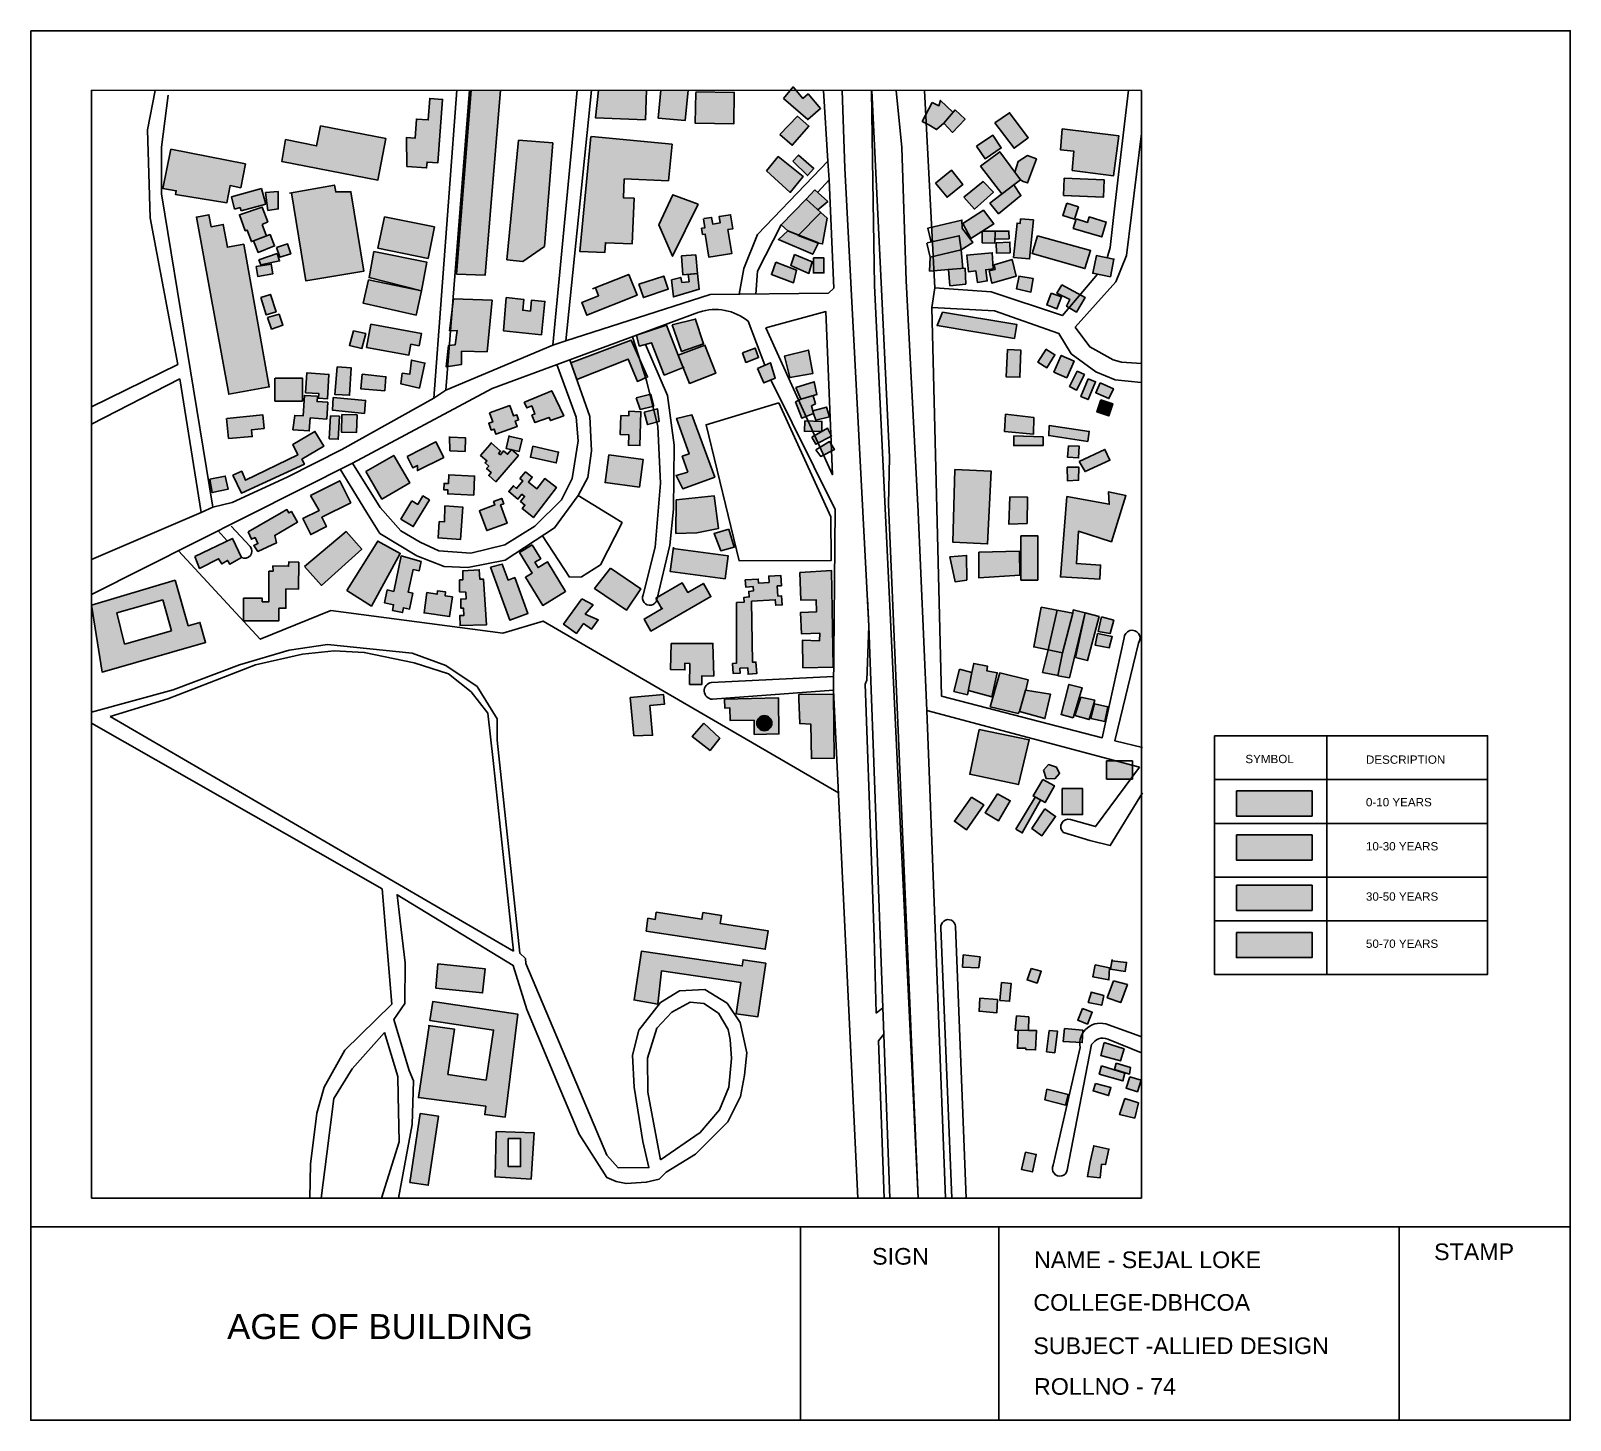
# Model space of a CAD drawing. Header units: millimetres. Extents: x -75360 to 914439, y -5036 to 71141.
# Drawn here: x 349918 to 386959, y -4329 to 29103 of the extents above; entities that cross this region are included whole.
import ezdxf

# ---------------------------------------------------------------- set-up
doc = ezdxf.new("R2010")
doc.units = ezdxf.units.MM
doc.styles.get("Standard").update_dxf_attribs({"font": 'arial.ttf'})

msp = doc.modelspace()

# ---------------------------------------------------------------- texts
at = {"attachment_point": 1}
for s, insert, char_height in [('SYMBOL', (379143, 11681), 200), ('DESCRIPTION', (382044, 11666), 200), ('0-10 YEARS', (382044, 10642), 200), ('10-30 YEARS', (382044, 9581), 200), ('30-50 YEARS', (382044, 8372), 200), ('50-70 YEARS', (382044, 7237), 200), ('SIGN', (370162, -186), 400), ('NAME - SEJAL LOKE', (374057, -269), 400), ('STAMP', (383684, -76), 400), ('COLLEGE-DBHCOA', (374041, -1296), 400), ('AGE OF BUILDING', (354642, -1776), 600), ('SUBJECT -ALLIED DESIGN', (374041, -2338), 400), ('ROLLNO - 74', (374057, -3317), 400)]:
    msp.add_mtext(s, dxfattribs=dict(at, insert=insert, char_height=char_height))

# ---------------------------------------------------------------- hatches: boundary and pattern name
at = {"true_color": 0x939598}
h = msp.add_hatch(color=252, dxfattribs=at)
h.dxf.hatch_style = 1
h.paths.add_polyline_path([(359631, 24385), (358425, 24629), (358271, 23871), (359477, 23626)])
h.paths.add_polyline_path([(359444, 23539), (358176, 23795), (358059, 23166), (359323, 22843)])
h.paths.add_polyline_path([(359323, 22843), (358042, 23114), (357916, 22546), (359194, 22262)])
h.paths.add_polyline_path([(358463, 26509), (356889, 26813), (356796, 26332), (356044, 26489), (355959, 25956), (358270, 25509)])
h.paths.add_polyline_path([(355084, 25901), (353284, 26257), (353096, 25305), (353417, 25253), (353402, 25161), (354633, 24961), (354715, 25377), (354970, 25326)])
h.paths.add_polyline_path([(357622, 25231), (357255, 25225), (357225, 25390), (356189, 25203), (356535, 23090), (357935, 23319)])
h.paths.add_polyline_path([(355468, 25312), (354746, 25111), (354816, 24808), (354958, 24848), (354980, 24769), (355574, 24935)])
h.paths.add_polyline_path([(355487, 24859), (354937, 24675), (355079, 24293), (355123, 24307), (355228, 24029), (355278, 24048), (355589, 24165), (355483, 24444), (355620, 24509)])
h.paths.add_polyline_path([(355871, 25235), (355562, 25209), (355622, 24779), (355871, 24815)])
h.paths.add_polyline_path([(355677, 24199), (355278, 24048), (355389, 23770), (355785, 23927)])
h.paths.add_polyline_path([(356095, 23975), (355831, 23889), (355914, 23654), (356172, 23738)])
h.paths.add_polyline_path([(355845, 23741), (355406, 23589), (355456, 23475), (355906, 23564)])
h.paths.add_polyline_path([(355705, 23490), (355341, 23428), (355381, 23194), (355744, 23256)])
h.paths.add_polyline_path([(355683, 22760), (355450, 22685), (355585, 22266), (355819, 22342)])
h.paths.add_polyline_path([(355894, 22284), (355614, 22201), (355711, 21924), (355986, 22021)])
h.paths.add_polyline_path([(359825, 27453), (359518, 27475), (359480, 26957), (359197, 26978), (359163, 26518), (358958, 26533), (358965, 25838), (359442, 25803), (359452, 25942), (359712, 25923)])
h.paths.add_polyline_path([(359316, 21822), (358101, 22044), (357998, 21485), (359017, 21298), (359065, 21559), (359261, 21523)])
h.paths.add_polyline_path([(357979, 21818), (357685, 21880), (357585, 21533), (357885, 21456)])
h.paths.add_polyline_path([(358461, 20780), (357889, 20841), (357862, 20485), (358436, 20442)])
h.paths.add_polyline_path([(359403, 21107), (359078, 21180), (359039, 20843), (358853, 20865), (358822, 20605), (359268, 20505)])
h.paths.add_polyline_path([(357625, 20996), (357292, 21015), (357230, 20352), (357588, 20332)])
h.paths.add_polyline_path([(357092, 20836), (356558, 20869), (356524, 20395), (356847, 20376), (356840, 20261), (357056, 20247)])
h.paths.add_polyline_path([(357067, 20163), (356807, 20180), (356816, 20308), (356502, 20329), (356469, 19836), (356269, 19850), (356222, 19505), (356617, 19474), (356642, 19789), (357040, 19758)])
h.paths.add_polyline_path([(357974, 20208), (357197, 20282), (357178, 19971), (357945, 19898)])
h.paths.add_polyline_path([(357346, 19829), (357128, 19841), (357101, 19288), (357316, 19276)])
h.paths.add_polyline_path([(357768, 19859), (357401, 19867), (357391, 19449), (357759, 19441)])
h.paths.add_polyline_path([(356455, 20745), (355793, 20748), (355791, 20194), (356452, 20191)])
h.paths.add_polyline_path([(355498, 19866), (354628, 19774), (354678, 19294), (355248, 19339), (355230, 19505), (355532, 19537)])
h.paths.add_polyline_path([(356500, 18678), (356437, 18792), (356966, 19108), (356753, 19465), (356221, 19147), (356342, 18899), (355085, 18288), (354994, 18503), (354779, 18413), (354986, 17981)])
h.paths.add_polyline_path([(354599, 18390), (354228, 18314), (354284, 17992), (354665, 18071)])
h.paths.add_polyline_path([(364505, 22739), (364305, 23239), (363504, 22918), (363580, 22728), (363174, 22566), (363298, 22257)])
h.paths.add_polyline_path([(365255, 22883), (365149, 23199), (364550, 23006), (364657, 22684)])
h.paths.add_polyline_path([(365978, 24932), (365363, 25156), (365032, 24435), (365359, 23679)])
h.paths.add_polyline_path([(366694, 24318), (366809, 24337), (366755, 24676), (366479, 24632), (366503, 24480), (366327, 24452), (366301, 24613), (366103, 24581), (366137, 24364), (366060, 24352), (366084, 24202), (366144, 24211), (366233, 23654), (366786, 23742)])
h.paths.add_polyline_path([(366001, 22883), (365962, 23261), (365738, 23238), (365756, 23065), (365587, 23047), (365559, 23167), (365333, 23114), (365380, 22701)])
h.paths.add_polyline_path([(365919, 23710), (365576, 23687), (365609, 23227), (365962, 23261)])
h.paths.add_polyline_path([(364736, 27671), (363579, 27671), (363503, 27010), (364707, 26961)])
h.paths.add_polyline_path([(365733, 27671), (365080, 27671), (365015, 27004), (365662, 26941)])
h = msp.add_hatch(color=252, dxfattribs=at)
h.dxf.hatch_style = 1
h.paths.add_polyline_path([(356339, 17281), (356189, 17539), (356128, 17504), (356081, 17584), (355945, 17505), (355149, 17044), (355231, 16870), (355314, 16909), (355383, 16764), (355283, 16717), (355383, 16577), (355834, 16784), (355788, 16962)])
h.paths.add_polyline_path([(357352, 18277), (356648, 17924), (356859, 17563), (356462, 17364), (356654, 16981), (357033, 17172), (356920, 17397), (357618, 17748)])
h.paths.add_polyline_path([(357883, 16633), (357505, 17052), (356501, 16213), (356911, 15758)])
h.paths.add_polyline_path([(354768, 16890), (353863, 16456), (353980, 16167), (354437, 16401), (354511, 16274), (354654, 16358), (354709, 16265), (354989, 16430)])
h.paths.add_polyline_path([(360062, 15481), (359885, 15507), (359898, 15601), (359707, 15629), (359695, 15544), (359451, 15585), (359381, 15096), (359993, 15007)])
h.paths.add_polyline_path([(364367, 21660), (362913, 21117), (363057, 20711), (364291, 21202), (364515, 20666), (364711, 20753), (364562, 21217)])
h.paths.add_polyline_path([(364599, 19938), (364308, 19947), (364305, 19838), (364114, 19844), (364100, 19388), (364307, 19381), (364299, 19132), (364573, 19123)])
h.paths.add_polyline_path([(364815, 20354), (364484, 20270), (364583, 19992), (364885, 20069)])
h.paths.add_polyline_path([(364907, 19980), (364677, 19923), (364758, 19626), (364979, 19686)])
h.paths.add_polyline_path([(365001, 20003), (364907, 19980), (364979, 19686), (365036, 19701)])
h.paths.add_polyline_path([(365215, 22023), (364490, 21776), (364560, 21515), (364853, 21598), (365161, 20820), (365615, 21001), (365496, 21294)])
h.paths.add_polyline_path([(365906, 22167), (365347, 22026), (365572, 21385), (366107, 21574)])
h.paths.add_polyline_path([(366138, 21542), (365496, 21294), (365770, 20620), (366400, 20863)])
h.paths.add_polyline_path([(367344, 21470), (367040, 21357), (367126, 21125), (367430, 21238)])
h.paths.add_polyline_path([(367713, 21114), (367403, 20979), (367559, 20631), (367830, 20746)])
h.paths.add_polyline_path([(368634, 21421), (368054, 21276), (368183, 20757), (368735, 20856)])
h.paths.add_polyline_path([(368768, 20660), (368329, 20523), (368446, 20241), (368832, 20348)])
h.paths.add_polyline_path([(368740, 20323), (368446, 20241), (368394, 20213), (368571, 19822), (368752, 19893), (368700, 20080), (368796, 20123)])
h.paths.add_polyline_path([(368394, 20213), (368316, 20172), (368468, 19782), (368571, 19822)])
h.paths.add_polyline_path([(369061, 20047), (368735, 19956), (368752, 19893), (368808, 19733), (369133, 19810)])
h.paths.add_polyline_path([(368955, 19705), (368619, 19716), (368733, 19466), (368954, 19465)])
h.paths.add_polyline_path([(368619, 19716), (368541, 19718), (368532, 19466), (368733, 19466)])
h.paths.add_polyline_path([(369168, 19391), (369092, 19538), (368780, 19361), (368861, 19183), (369170, 19341)])
h.paths.add_polyline_path([(368780, 19361), (368708, 19321), (368808, 19155), (368861, 19183)])
h.paths.add_polyline_path([(369177, 19153), (369184, 18990), (369254, 19025)])
h.paths.add_polyline_path([(369177, 19153), (369137, 19219), (368907, 19081), (368992, 18893), (369184, 18990)])
h.paths.add_polyline_path([(367905, 26078), (367624, 25730), (368192, 25215), (368501, 25597)])
h.paths.add_polyline_path([(368393, 26112), (368252, 25968), (368606, 25620), (368757, 25793)])
h.paths.add_polyline_path([(368639, 26810), (368367, 27047), (367943, 26606), (368238, 26349)])
h.paths.add_polyline_path([(368922, 27235), (368621, 27582), (368498, 27476), (368330, 27670), (368192, 27670), (368028, 27476), (368611, 26965)])
h.paths.add_polyline_path([(368344, 23347), (367845, 23533), (367737, 23238), (368272, 23041)])
h.paths.add_polyline_path([(368723, 23541), (368295, 23724), (368204, 23459), (368640, 23265)])
h.paths.add_polyline_path([(369002, 23639), (368750, 23639), (368750, 23278), (369002, 23278)])
h.paths.add_polyline_path([(368864, 23993), (368382, 24181), (368388, 24187), (368130, 24287), (367907, 24078), (368732, 23726)])
h.paths.add_polyline_path([(369081, 24592), (368929, 24729), (368388, 24187), (368868, 24000), (368864, 23993), (368969, 23974)])
h.paths.add_polyline_path([(368929, 24729), (368576, 25051), (367971, 24430), (368130, 24287), (368388, 24187)])
h.paths.add_polyline_path([(368784, 25278), (368576, 25051), (368854, 24797), (369095, 24997)])
h.paths.add_polyline_path([(372328, 24350), (372323, 24548), (371594, 24378), (371612, 24026), (372257, 24170), (372308, 23833), (372586, 24010)])
h.paths.add_polyline_path([(372072, 25746), (371689, 25435), (371964, 25097), (372346, 25407)])
h.paths.add_polyline_path([(373082, 25218), (372831, 25476), (372366, 25098), (372622, 24812)])
h.paths.add_polyline_path([(373233, 26192), (372773, 25849), (373280, 25177), (373570, 25395), (373736, 25516)])
h.paths.add_polyline_path([(373069, 26588), (372676, 26328), (372878, 26024), (373270, 26284)])
h.paths.add_polyline_path([(373743, 25139), (373570, 25395), (373280, 25177), (372991, 24959), (373203, 24699)])
h.paths.add_polyline_path([(373088, 24454), (372841, 24786), (372345, 24465), (372538, 24107)])
h.paths.add_polyline_path([(372308, 23833), (371631, 23672), (371648, 23327), (372001, 23358), (372347, 23387)])
h.paths.add_polyline_path([(372257, 24170), (371612, 24026), (371631, 23672), (372308, 23833)])
h.paths.add_polyline_path([(371631, 23672), (371555, 23654), (371539, 23317), (371648, 23327)])
h.paths.add_polyline_path([(372399, 23391), (372001, 23356), (372035, 22969), (372416, 23009)])
h.paths.add_polyline_path([(373051, 23761), (372443, 23705), (372479, 23303), (372655, 23328), (372694, 23050), (372932, 23083), (372894, 23353), (373073, 23378)])
h.paths.add_polyline_path([(373531, 23603), (373097, 23475), (373122, 23361), (372979, 23330), (373044, 23028), (373627, 23196)])
h.paths.add_polyline_path([(373119, 24283), (372813, 24281), (372810, 23999), (373116, 23996)])
h.paths.add_polyline_path([(373454, 24282), (373119, 24283), (373117, 24090), (373457, 24099)])
h.paths.add_polyline_path([(373477, 24019), (373149, 23999), (373155, 23755), (373483, 23763)])
h.paths.add_polyline_path([(374044, 24557), (373736, 24575), (373725, 24467), (373648, 24475), (373565, 23650), (373949, 23612)])
h.paths.add_polyline_path([(375417, 23813), (374140, 24173), (374012, 23744), (375283, 23381)])
h.paths.add_polyline_path([(374037, 23140), (373695, 23198), (373632, 22897), (373981, 22814)])
h.paths.add_polyline_path([(375126, 24865), (374845, 24953), (374747, 24659), (375034, 24570)])
h.paths.add_polyline_path([(375795, 24502), (375388, 24625), (375348, 24493), (375069, 24577), (375000, 24349), (375686, 24142)])
h.paths.add_polyline_path([(375749, 25513), (374784, 25554), (374767, 25142), (375732, 25103)])
h.paths.add_polyline_path([(374114, 26021), (373902, 26100), (373674, 25958), (373597, 25703), (373736, 25516), (373795, 25479), (373897, 25441)])
h.paths.add_polyline_path([(374718, 22698), (374472, 22790), (374363, 22506), (374607, 22412)])
h.paths.add_polyline_path([(375166, 22755), (374730, 22994), (374610, 22787), (374919, 22639), (374840, 22473), (374900, 22439)])
h.paths.add_polyline_path([(375285, 22689), (375166, 22755), (374900, 22439), (375079, 22335)])
h.paths.add_polyline_path([(375979, 23611), (375556, 23694), (375472, 23268), (375895, 23185)])
h.paths.add_polyline_path([(376098, 26578), (374735, 26740), (374696, 26235), (375012, 26210), (374976, 25745), (375972, 25615)])
h.paths.add_polyline_path([(373468, 27130), (373112, 26885), (373577, 26275), (373917, 26531)])
h.paths.add_polyline_path([(372106, 27141), (371810, 27427), (371769, 27299), (371603, 27377), (371453, 27086), (371464, 26873), (371528, 26841), (371711, 26724), (371884, 26879)])
h.paths.add_polyline_path([(372399, 26978), (372160, 27204), (371884, 26879), (372094, 26656)])
h.paths.add_polyline_path([(371453, 27086), (371369, 26922), (371464, 26873)])
h.paths.add_polyline_path([(374149, 16953), (373741, 16953), (373741, 15887), (374149, 15887)])
h.paths.add_polyline_path([(373900, 17883), (373476, 17888), (373451, 17234), (373892, 17249)])
h.paths.add_polyline_path([(376268, 17918), (375847, 18008), (375866, 17711), (374846, 17895), (374694, 15961), (375639, 15904), (375660, 16246), (375078, 16281), (375125, 17060), (375918, 16810)])
h.paths.add_polyline_path([(374990, 15090), (374616, 15161), (374394, 14207), (374739, 14138)])
h.paths.add_polyline_path([(374739, 14138), (374394, 14207), (374264, 13663), (374636, 13593)])
h.paths.add_polyline_path([(375288, 15094), (375002, 15169), (374990, 15090), (374739, 14138), (374634, 13582), (374910, 13536)])
h.paths.add_polyline_path([(375622, 15007), (375288, 15094), (375056, 14024), (375345, 13948)])
h.paths.add_polyline_path([(375974, 14920), (375683, 15004), (375597, 14649), (375889, 14599)])
h.paths.add_polyline_path([(375939, 14527), (375582, 14599), (375526, 14322), (375867, 14257)])
h.paths.add_polyline_path([(372563, 13664), (372267, 13742), (372131, 13209), (372456, 13126)])
h.paths.add_polyline_path([(373173, 13656), (372919, 13706), (372940, 13814), (372606, 13880), (372563, 13664), (372477, 13231), (373039, 13079)])
h.paths.add_polyline_path([(373919, 13485), (373231, 13653), (373004, 12835), (373672, 12675), (373713, 12738), (373850, 13239), (373859, 13237)])
h.paths.add_polyline_path([(374451, 13144), (373850, 13239), (373708, 12721), (374319, 12553)])
h.paths.add_polyline_path([(375219, 13290), (374896, 13374), (374707, 12649), (375002, 12572)])
h.paths.add_polyline_path([(375517, 13000), (375181, 13067), (375043, 12626), (375385, 12530)])
h.paths.add_polyline_path([(375837, 12840), (375514, 12911), (375426, 12559), (375759, 12486)])
h.paths.add_polyline_path([(375859, 2196), (375496, 2273), (375411, 1887), (375342, 1535), (375651, 1505), (375683, 1830), (375779, 1821)])
h.paths.add_polyline_path([(374112, 2066), (373851, 2119), (373759, 1703), (374019, 1645)])
h.paths.add_polyline_path([(374882, 3505), (374363, 3637), (374317, 3380), (374817, 3252)])
h.paths.add_polyline_path([(376569, 3307), (376243, 3414), (376116, 3026), (376483, 2940)])
h.paths.add_polyline_path([(375909, 3676), (375533, 3775), (375479, 3595), (375851, 3484)])
h.paths.add_polyline_path([(376246, 4019), (375682, 4196), (375626, 3995), (376195, 3836)])
h.paths.add_polyline_path([(376634, 3852), (376359, 3937), (376272, 3659), (376547, 3573)])
h.paths.add_polyline_path([(376034, 4261), (375997, 4112), (376352, 4001), (376380, 4156)])
h.paths.add_polyline_path([(375748, 4760), (375662, 4450), (376142, 4315), (376225, 4610)])
h.paths.add_polyline_path([(374121, 5047), (373923, 5051), (373923, 5050), (373679, 5055), (373657, 4619), (373857, 4626), (373859, 4593), (374094, 4580)])
h.paths.add_polyline_path([(374619, 5034), (374420, 5047), (374360, 4535), (374558, 4512)])
h.paths.add_polyline_path([(375229, 4984), (375233, 5055), (374792, 5095), (374758, 4784), (375161, 4762, -0.120737)])
h.paths.add_polyline_path([(373930, 5376), (373634, 5402), (373603, 5056), (373923, 5050)])
h.paths.add_polyline_path([(373178, 5791), (372751, 5830), (372735, 5513), (373163, 5477)])
h.paths.add_polyline_path([(373506, 6181), (373273, 6201), (373237, 5773), (373470, 5753)])
h.paths.add_polyline_path([(374231, 6474), (373992, 6543), (373892, 6264), (374132, 6191)])
h.paths.add_polyline_path([(375459, 5486), (375223, 5574), (375111, 5295), (375344, 5201)])
h.paths.add_polyline_path([(375736, 5887), (375436, 5974), (375363, 5722), (375687, 5654)])
h.paths.add_polyline_path([(375876, 6552), (375528, 6630), (375474, 6337), (375861, 6265)])
h.paths.add_polyline_path([(376303, 6154), (375969, 6245), (375820, 5838), (376143, 5719)])
h.paths.add_polyline_path([(376283, 6687), (375930, 6723), (375897, 6521), (376247, 6464)])
h.paths.add_polyline_path([(372760, 6817), (372349, 6868), (372339, 6574), (372728, 6559)])
h.paths.add_polyline_path([(372846, 10476), (372552, 10664), (372143, 10082), (372435, 9880)])
h.paths.add_polyline_path([(373487, 10576), (373175, 10741), (372881, 10286), (373204, 10096)])
h.paths.add_polyline_path([(374548, 10938), (374272, 11090), (374035, 10691), (374323, 10532)])
h.paths.add_polyline_path([(374211, 10594), (374085, 10663), (373621, 9893), (373773, 9801)])
h.paths.add_polyline_path([(374576, 10200), (374321, 10381), (374006, 9906), (374246, 9736)])
h.paths.add_polyline_path([(375227, 10868), (374733, 10868), (374733, 10242), (375227, 10242)])
h.paths.add_polyline_path([(374669, 11235), (374602, 11381), (374408, 11448), (374289, 11314), (374352, 11110), (374555, 11101)])
h.paths.add_polyline_path([(376426, 11430), (376029, 11535), (375802, 11535), (375802, 11097), (376381, 11097), (376426, 11158)])
h.paths.add_polyline_path([(373640, 22039), (371853, 22335), (371724, 22008), (373584, 21700)])
h.paths.add_polyline_path([(373740, 21420), (373422, 21432), (373386, 20780), (373717, 20768)])
h.paths.add_polyline_path([(374051, 19798), (373372, 19881), (373349, 19459), (374042, 19393)])
h.paths.add_polyline_path([(374275, 19332), (373568, 19358), (373568, 19123), (374275, 19123)])
h.paths.add_polyline_path([(375386, 19465), (374421, 19602), (374410, 19364), (375350, 19223)])
h.paths.add_polyline_path([(375147, 19107), (374883, 19116), (374865, 18843), (375129, 18825)])
h.paths.add_polyline_path([(375136, 18599), (374854, 18605), (374859, 18278), (375130, 18290)])
h.paths.add_polyline_path([(375882, 18774), (375764, 19028), (375144, 18739), (375286, 18496)])
h.paths.add_polyline_path([(375966, 20491), (375648, 20631), (375543, 20393), (375861, 20253)])
h.paths.add_polyline_path([(375269, 20829), (375097, 20916), (374911, 20545), (375083, 20458)])
h.paths.add_polyline_path([(375022, 21157), (374712, 21293), (374705, 21272), (374538, 20889), (374846, 20755)])
h.paths.add_polyline_path([(374560, 21306), (374344, 21439), (374153, 21128), (374368, 20995)])
h.paths.add_polyline_path([(375359, 20228), (375184, 20302), (375364, 20730), (375539, 20657)])
at = {"true_color": 0xc7c8ca}
h = msp.add_hatch(color=9, dxfattribs=at)
h.dxf.hatch_style = 1
h.paths.add_polyline_path([(359510, 17814), (359352, 17910), (359228, 17706), (359087, 17792), (358825, 17352), (359121, 17173)])
h.paths.add_polyline_path([(360312, 17641), (359878, 17671), (359872, 17285), (359746, 17294), (359719, 16901), (360258, 16863)])
h.paths.add_polyline_path([(361222, 17693), (361297, 17723), (361250, 17849), (361055, 17776), (361086, 17693), (360714, 17554), (360889, 17075), (361380, 17254)])
h.paths.add_polyline_path([(362564, 18115), (362284, 18328), (362098, 18085), (361890, 18243), (361983, 18365), (361824, 18487), (361685, 18331), (361754, 18275), (361605, 18092), (361529, 18154), (361417, 18017), (361641, 17834), (361737, 17951), (361800, 17900), (361699, 17777), (361806, 17689), (361741, 17610), (362012, 17388)])
h.paths.add_polyline_path([(358808, 16526), (358265, 16823), (357520, 15637), (358116, 15262)])
h.paths.add_polyline_path([(359115, 16138), (359261, 16107), (359310, 16336), (358833, 16469), (358652, 15615), (358494, 15648), (358429, 15338), (358648, 15292), (358619, 15155), (358858, 15104), (358883, 15219), (359031, 15188), (359112, 15570), (359000, 15593)])
h.paths.add_polyline_path([(360809, 15910), (360726, 15904), (360710, 16133), (360311, 16107), (360311, 15891), (360235, 15891), (360235, 15601), (360386, 15595), (360394, 15437), (360263, 15430), (360269, 15207), (360332, 15209), (360336, 15032), (360240, 15030), (360246, 14793), (360882, 14808)])
h.paths.add_polyline_path([(373024, 18508), (372152, 18550), (372106, 16797), (372940, 16757)])
h.paths.add_polyline_path([(372433, 16481), (372035, 16444), (372163, 15841), (372439, 15886)])
h.paths.add_polyline_path([(373705, 16584), (372727, 16559), (372733, 15938), (373719, 16004)])
h.paths.add_polyline_path([(361221, 27672), (360513, 27672), (360158, 23245), (360851, 23220)])
h.paths.add_polyline_path([(362479, 26404), (361657, 26471), (361370, 23591), (361756, 23553), (362278, 23913)])
h.paths.add_polyline_path([(364434, 25074), (364177, 25085), (364197, 25539), (365262, 25493), (365347, 26372), (363393, 26562), (363125, 23796), (363734, 23769), (363744, 24003), (364386, 23974)])
h.paths.add_polyline_path([(356366, 16315), (356124, 16324), (356120, 16219), (355743, 16230), (355746, 16100), (355647, 16100), (355647, 15365), (355486, 15365), (355486, 15450), (355040, 15450), (355040, 14909), (355890, 14909), (355890, 15208), (356056, 15208), (356056, 15672), (356362, 15670)])
at = {"true_color": 0x939598}
h = msp.add_hatch(color=252, dxfattribs=at)
h.dxf.hatch_style = 1
h.paths.add_polyline_path([(366832, 26862), (365906, 26878), (365918, 27635), (366845, 27620)])
at = {"true_color": 0xc7c8ca}
h = msp.add_hatch(color=9, dxfattribs=at)
h.dxf.hatch_style = 1
h.paths.add_polyline_path([(373941, 12045), (372737, 12291), (372510, 11212), (373680, 10965)])
h.paths.add_polyline_path([(361018, 22620), (360086, 22655), (360065, 22480), (360018, 21885), (360180, 21891), (360129, 21546), (359990, 21530), (359950, 21021), (360278, 21073), (360284, 21391), (360897, 21380)])
h.paths.add_polyline_path([(362287, 22591), (361967, 22623), (361940, 22359), (361755, 22378), (361781, 22638), (361354, 22682), (361293, 21883), (362206, 21790)])
h.paths.add_polyline_path([(355042, 23966), (354650, 23896), (354550, 24442), (354258, 24389), (354205, 24676), (353902, 24621), (354681, 20357), (355656, 20532)])
at = {"true_color": 0x939598}
h = msp.add_hatch(color=252, dxfattribs=at)
h.dxf.hatch_style = 1
h.paths.add_polyline_path([(363447, 15287), (363175, 15431), (362738, 14824), (363048, 14601), (363219, 14838), (363409, 14701), (363572, 14928), (363261, 15069)])
h.paths.add_polyline_path([(362350, 16326), (362125, 16188), (362048, 16314), (362188, 16399), (361983, 16734), (361679, 16547), (361982, 16053), (361820, 15954), (362236, 15275), (362788, 15613)])
h.paths.add_polyline_path([(361564, 15946), (361402, 15887), (361263, 16267), (360978, 16196), (361442, 14924), (361878, 15083)])
h.paths.add_polyline_path([(363869, 16172), (363485, 15687), (364253, 15165), (364598, 15673)])
h.paths.add_polyline_path([(366696, 16470), (365378, 16642), (365305, 16089), (366624, 15917)])
h.paths.add_polyline_path([(366358, 17916), (365450, 17813), (365440, 17007), (365944, 17020), (366466, 17131)])
h.paths.add_polyline_path([(365827, 19861), (365458, 19774), (365756, 18922), (365593, 18867), (365724, 18484), (365446, 18399), (365607, 18082), (366375, 18363)])
h.paths.add_polyline_path([(366712, 17112), (366361, 17006), (366520, 16590), (366844, 16678)])
h.paths.add_polyline_path([(364649, 18790), (363824, 18896), (363738, 18230), (364563, 18124)])
h.paths.add_polyline_path([(358650, 18886), (357983, 18498), (358367, 17836), (359035, 18224)])
h.paths.add_polyline_path([(359854, 18837), (359668, 19209), (358972, 18861), (359109, 18589), (359220, 18644), (359221, 18520)])
h.paths.add_polyline_path([(360596, 18390), (359976, 18416), (359967, 18206), (359863, 18210), (359856, 18059), (359954, 18055), (359950, 17958), (360577, 17932)])
h.paths.add_polyline_path([(360381, 19305), (359997, 19321), (360004, 18997), (360368, 18983)])
h.paths.add_polyline_path([(361651, 18884), (361485, 19025), (361389, 18913), (361296, 18992), (361218, 18900), (361173, 18935), (361221, 18989), (360997, 19189), (360962, 19144), (360742, 18886), (360893, 18756), (360849, 18705), (360939, 18629), (360886, 18567), (360998, 18471), (360936, 18399), (361111, 18250)])
h.paths.add_polyline_path([(361741, 19276), (361423, 19350), (361355, 19056), (361672, 18982)])
h.paths.add_polyline_path([(361535, 19835), (361444, 20085), (360959, 19908), (361034, 19693), (360937, 19658), (360996, 19495), (361064, 19519), (361110, 19393), (361623, 19580), (361575, 19711), (361656, 19741), (361611, 19863)])
h.paths.add_polyline_path([(362616, 18967), (361999, 19108), (361940, 18841), (362560, 18705)])
h.paths.add_polyline_path([(362454, 20442), (361792, 20167), (361850, 20028), (361971, 20076), (362048, 19883), (361976, 19854), (362048, 19675), (362391, 19800), (362420, 19722), (362742, 19840)])
h = msp.add_hatch(color=252, dxfattribs=at)
h.dxf.hatch_style = 1
h.paths.add_polyline_path([(375952, 20128), (375666, 20221), (375571, 19931), (375857, 19837)])
at = {"true_color": 0x636466}
h = msp.add_hatch(color=251, dxfattribs=at)
h.dxf.hatch_style = 1
h.paths.add_polyline_path([(364814, 12865), (365163, 12898), (365140, 13136), (364342, 13061), (364429, 12142), (364881, 12151)])
h.paths.add_polyline_path([(366496, 12086), (366113, 12440), (365829, 12123), (366264, 11786)])
h.paths.add_polyline_path([(367257, 15375), (367832, 15414), (367841, 15279), (368000, 15290), (367985, 15506), (367894, 15499), (367878, 15745), (367980, 15751), (367963, 16000), (367674, 15981), (367684, 15831), (367427, 15814), (367421, 15911), (367111, 15891), (367126, 15715), (367297, 15729), (367305, 15624), (367193, 15615), (367205, 15480), (367079, 15469), (367082, 15353), (366899, 15344), (366902, 13887), (366805, 13880), (366822, 13638), (366990, 13650), (366982, 13763), (367168, 13777), (367179, 13621), (367384, 13635), (367364, 13913), (367285, 13907)])
h.paths.add_polyline_path([(369188, 16115), (368424, 16066), (368448, 15399), (368815, 15412), (368825, 15123), (368442, 15109), (368466, 14590), (368903, 14610), (368894, 14422), (368485, 14437), (368496, 13775), (369227, 13787)])
at = {"true_color": 0x000000}
h = msp.add_hatch(color=18, dxfattribs=at)
h.dxf.hatch_style = 1
h.paths.add_polyline_path([(380746, 7409), (378927, 7409), (378927, 6803), (380746, 6803)])
h.paths.add_polyline_path([(367602, 6668), (367058, 6749), (367037, 6602), (364613, 6960), (364439, 5782), (365005, 5679), (365093, 6483), (367003, 6201), (366892, 5451), (367411, 5374)])
h.paths.add_polyline_path([(366535, 7818), (366091, 7886), (366066, 7726), (364969, 7894), (364943, 7722), (364769, 7748), (364722, 7441), (367590, 7002), (367659, 7448), (366505, 7624)])
h.paths.add_polyline_path([(360848, 6532), (359711, 6652), (359661, 6069), (360788, 5953)])
h.paths.add_polyline_path([(360117, 5078), (359501, 5169), (359243, 3432), (360866, 3231), (360841, 3025), (361333, 2963), (361640, 5438), (359588, 5743), (359521, 5287), (361054, 5059), (360875, 3856), (359956, 3992)])
h.paths.add_polyline_path([(359727, 2988), (359288, 3054), (359040, 1391), (359482, 1326)])
h.paths.add_polyline_path([(362029, 2587), (361112, 2617), (361090, 1524), (361957, 1468)])
h.paths.add_polyline_path([(361705, 2446), (361705, 1775), (361407, 1775), (361407, 2446)], flags=16)
h.paths.add_polyline_path([(354125, 14385), (353988, 14866), (353708, 14786), (353394, 15881), (351375, 15284), (351633, 13672)])
h.paths.add_polyline_path([(352175, 14346), (351985, 15099), (353094, 15412), (353305, 14664)], flags=16)
at = {"true_color": 0xc7c8ca}
h = msp.add_hatch(color=9, dxfattribs=at)
h.dxf.hatch_style = 1
h.paths.add_polyline_path([(366284, 15489), (366101, 15806), (365724, 15589), (365592, 15818), (364996, 15473), (364981, 15412), (365104, 15197), (364673, 14948), (364841, 14657)])
at = {"true_color": 0x939598}
h = msp.add_hatch(color=252, dxfattribs=at)
h.dxf.hatch_style = 1
h.paths.add_polyline_path([(374616, 15161), (374231, 15234), (374049, 14276), (374394, 14207)])
h = msp.add_hatch(color=252, dxfattribs=at)
h.dxf.hatch_style = 1
h.paths.add_polyline_path([(367906, 13053), (366612, 13022), (366616, 12807), (366741, 12809), (366747, 12505), (367320, 12515), (367326, 12172), (367921, 12183)])
h.paths.add_polyline_path([(366330, 14360), (365323, 14362), (365311, 13732), (365656, 13726), (365659, 13884), (365778, 13881), (365769, 13376), (366063, 13371), (366067, 13583), (366351, 13577)])
at = {"true_color": 0xc7c8ca}
h = msp.add_hatch(color=9, dxfattribs=at)
h.dxf.hatch_style = 1
h.paths.add_polyline_path([(369230, 13141), (368395, 13129), (368399, 13024), (368420, 12435), (368690, 12416), (368702, 11589), (369252, 11597)])
h.paths.add_polyline_path([(369073, 12443, -1), (368711, 12443, -1)], flags=16)
h = msp.add_hatch(color=9, dxfattribs=at)
h.dxf.hatch_style = 1
h.paths.add_polyline_path([(369230, 13141), (368395, 13129), (368399, 13024), (368420, 12435), (368690, 12416), (368702, 11589), (369252, 11597)])
at = {"true_color": 0xfe1916}
h = msp.add_hatch(color=1, dxfattribs=at)
h.dxf.hatch_style = 1
h.paths.add_polyline_path([(367749, 12443, 1), (367387, 12443, 1)])
at = {"true_color": 0xc7c8ca}
h = msp.add_hatch(color=9, dxfattribs=at)
h.dxf.hatch_style = 1
h.paths.add_polyline_path([(380746, 10814), (378927, 10814), (378927, 10208), (380746, 10208)])
at = {"true_color": 0x939598}
h = msp.add_hatch(color=252, dxfattribs=at)
h.dxf.hatch_style = 1
h.paths.add_polyline_path([(380746, 9753), (378927, 9753), (378927, 9148), (380746, 9148)])
at = {"true_color": 0x636466}
h = msp.add_hatch(color=251, dxfattribs=at)
h.dxf.hatch_style = 1
h.paths.add_polyline_path([(380746, 8544), (378927, 8544), (378927, 7938), (380746, 7938)])

# ---------------------------------------------------------------- linework, layer by layer
for p, q in [((351375, 27675), (376640, 27667)), ((351375, 1012), (351375, 27675)), ((376640, 27667), (376640, 1012)), ((369094, 25962), (369132, 25514)), ((354746, 25111), (355468, 25312)), ((355468, 25312), (355574, 24935)), ((354816, 24808), (354746, 25111)), ((354958, 24848), (354816, 24808)), ((354980, 24769), (354958, 24848)), ((355574, 24935), (354980, 24769)), ((371670, 22916), (371598, 22441)), ((365347, 22026), (365906, 22167)), ((362478, 21539), (362792, 21640)), ((353456, 21075), (351375, 20054)), ((353502, 20731), (351375, 19641)), ((359612, 20262), (359905, 20452)), ((368316, 20172), (368446, 20241)), ((354016, 17513), (351375, 16383)), ((354016, 17513), (354300, 17642)), ((351985, 15099), (353094, 15412)), ((353094, 15412), (353305, 14664)), ((352175, 14346), (351985, 15099)), ((353305, 14664), (352175, 14346)), ((381101, 12142), (381101, 11085)), ((378398, 11085), (384969, 11085)), ((381101, 11085), (381101, 8740)), ((378398, 10028), (384969, 10028)), ((381101, 8740), (381101, 6396)), ((378398, 7683), (384969, 7683)), ((376640, 1012), (351375, 1012)), ((349918, 326), (386959, 326)), ((368438, 326), (368438, -4329)), ((373210, 326), (373210, -4329)), ((382844, 326), (382844, -4329))]:
    msp.add_line(p, q)
for points in [[(349918, 29103), (386959, 29103), (386959, -4329), (349918, -4329)], [(368750, 23639), (369002, 23639), (369002, 23278), (368750, 23278)], [(373741, 16953), (374149, 16953), (374149, 15887), (373741, 15887)], [(378398, 12142), (384969, 12142), (384969, 11085), (378398, 11085)], [(375802, 11535), (376426, 11535), (376426, 11097), (375802, 11097)], [(374733, 10868), (375227, 10868), (375227, 10242), (374733, 10242)], [(378398, 11085), (384969, 11085), (384969, 8740), (378398, 8740)], [(378927, 10814), (380746, 10814), (380746, 10208), (378927, 10208)], [(378927, 9753), (380746, 9753), (380746, 9148), (378927, 9148)], [(378398, 8740), (384969, 8740), (384969, 6396), (378398, 6396)], [(378927, 8544), (380746, 8544), (380746, 7938), (378927, 7938)], [(378927, 7409), (380746, 7409), (380746, 6803), (378927, 6803)], [(361407, 2446), (361705, 2446), (361705, 1775), (361407, 1775)]]:
    msp.add_lwpolyline(points, close=True)
for points in [[(353456, 21075), (352792, 24604), (352759, 25669), (352726, 26716), (352909, 27667)], [(353065, 25178), (353063, 26017), (353062, 26305), (353220, 27554)], [(358965, 25838), (359442, 25803), (359452, 25942), (359712, 25923), (359825, 27453), (359518, 27475), (359480, 26957), (359197, 26978), (359163, 26518), (358958, 26533), (358965, 25838)], [(359612, 20262), (360169, 27673)], [(362478, 21539), (359905, 20452), (360477, 27672)], [(360158, 23245), (360851, 23220), (361221, 27672)], [(360513, 27672), (360158, 23245)], [(362478, 21539), (363064, 27672)], [(369115, 22790), (366266, 22755), (362792, 21640), (363410, 27672)], [(363579, 27671), (363503, 27010), (364707, 26961), (364736, 27671)], [(365080, 27671), (365015, 27004), (365662, 26941), (365733, 27671)], [(365918, 27620), (365906, 26878), (366832, 26862), (366845, 27620), (365918, 27635)], [(367407, 24204), (368743, 25597), (369094, 25962), (368989, 27670)], [(368028, 27476), (368260, 27751), (368498, 27476), (368621, 27582), (368922, 27235), (368611, 26965), (368028, 27476)], [(370587, 1012), (370085, 14777), (369508, 25801), (369440, 27670)], [(371266, 1012), (370218, 22971), (370174, 26000), (370149, 27669)], [(370157, 27669), (370387, 22876), (370580, 18841), (370558, 17703), (371266, 1012)], [(370740, 27669), (370873, 26298), (370977, 23088), (371263, 17684)], [(371670, 22916), (371423, 27669)], [(371603, 27377), (371769, 27299), (371810, 27427), (372106, 27141)], [(375817, 23643), (375886, 23885), (375971, 24612), (376091, 25641), (376329, 27672)], [(367943, 26606), (368238, 26349), (368639, 26810), (368367, 27047), (367943, 26606)], [(371603, 27377), (371369, 26922), (371528, 26841), (371711, 26724), (371884, 26879)], [(372160, 27204), (372399, 26978), (372094, 26656), (371884, 26879), (372160, 27204)], [(373112, 26885), (373468, 27130), (373917, 26531), (373577, 26275), (373112, 26885)], [(356044, 26489), (355959, 25956), (358270, 25509), (358463, 26509), (356889, 26813), (356796, 26332), (356044, 26489)], [(374735, 26740), (374696, 26235), (375012, 26210), (374976, 25745), (375972, 25615), (376098, 26578), (374735, 26740)], [(361370, 23591), (361756, 23553), (362278, 23913), (362479, 26404), (361657, 26471), (361370, 23591)], [(363406, 26561), (365347, 26372), (365262, 25493), (364197, 25539), (364177, 25085), (364434, 25074), (364386, 23974), (363744, 24003), (363734, 23769), (363125, 23796), (363393, 26562)], [(372676, 26328), (373069, 26588), (373270, 26284), (372878, 26024), (372676, 26328)], [(376280, 23696), (376640, 26635)], [(353284, 26257), (355084, 25901), (354970, 25326), (354715, 25377), (354633, 24961), (353402, 25161), (353417, 25253), (353096, 25305), (353284, 26257)], [(367624, 25730), (367905, 26078), (368501, 25597), (368192, 25215), (367624, 25730)], [(368252, 25968), (368393, 26112), (368757, 25793), (368606, 25620), (368252, 25968)], [(372773, 25849), (373233, 26192), (373736, 25516), (373570, 25395)], [(373597, 25703), (373674, 25958), (373902, 26100), (374114, 26021), (373897, 25441), (373795, 25479), (373736, 25516)], [(371690, 25436), (372072, 25746), (372346, 25407), (371964, 25097), (371689, 25435)], [(372773, 25849), (373280, 25177)], [(355562, 25209), (355871, 25235), (355871, 24815), (355622, 24779), (355562, 25209)], [(356147, 25196), (357225, 25390), (357255, 25225), (357622, 25231), (357935, 23319), (356535, 23090), (356189, 25203)], [(368784, 25278), (368576, 25051)], [(368784, 25278), (369095, 24997), (368853, 24797)], [(368852, 25217), (369132, 25514), (369238, 22908), (369115, 22790)], [(372366, 25098), (372831, 25476), (373082, 25218), (372622, 24812), (372366, 25098)], [(372991, 24959), (373203, 24699), (373743, 25139), (373570, 25395), (372991, 24959)], [(374784, 25554), (374767, 25142), (375732, 25103), (375749, 25513), (374784, 25554)], [(359612, 20262), (357401, 19028), (356087, 18360), (354766, 17752), (354300, 17642), (353065, 25178)], [(355278, 24048), (355228, 24029), (355123, 24307), (355079, 24293), (354937, 24675), (355487, 24859), (355620, 24509), (355483, 24444)], [(365978, 24932), (365359, 23679), (365032, 24435), (365363, 25156), (365978, 24932)], [(368576, 25051), (368929, 24729), (368388, 24187), (368130, 24287), (367971, 24430), (368576, 25051)], [(374845, 24953), (375126, 24865), (375034, 24570), (374747, 24659), (374845, 24953)], [(355042, 23966), (355656, 20532), (354681, 20357), (353902, 24621), (354205, 24676), (354258, 24389), (354550, 24442), (354650, 23896), (355042, 23966)], [(358432, 24628), (359631, 24385), (359477, 23626), (358271, 23871), (358425, 24629)], [(366111, 24583), (366301, 24613), (366327, 24452), (366503, 24480), (366479, 24632), (366755, 24676), (366809, 24337), (366694, 24318), (366786, 23742), (366233, 23654), (366144, 24211), (366084, 24202), (366060, 24352), (366137, 24364), (366103, 24581)], [(368929, 24729), (369081, 24592), (368969, 23974), (368864, 23993), (368382, 24181), (368929, 24729)], [(372308, 23833), (372586, 24010), (372328, 24350), (372323, 24548), (371505, 24357), (371581, 24019)], [(372345, 24465), (372841, 24786), (373088, 24454), (372538, 24107), (372345, 24465)], [(374044, 24557), (373949, 23612), (373565, 23650), (373648, 24475), (373725, 24467), (373736, 24575), (374044, 24557)], [(375069, 24577), (375348, 24493), (375388, 24625), (375795, 24502), (375686, 24142), (375000, 24349), (375069, 24577)], [(355278, 24048), (355389, 23770), (355785, 23927), (355677, 24199), (355278, 24048)], [(355483, 24444), (355589, 24165)], [(366266, 22755), (366961, 22764), (367079, 23384), (367407, 24204)], [(367361, 22769), (367401, 23322), (367971, 24430)], [(368130, 24287), (368868, 24000), (368732, 23726), (367907, 24078), (368130, 24287)], [(371486, 23998), (372257, 24170), (372308, 23833), (371555, 23654), (371478, 23996)], [(372813, 24281), (372810, 23999), (373116, 23996), (373119, 24283), (372813, 24281)], [(373117, 24090), (373457, 24099), (373454, 24282), (373119, 24283)], [(374140, 24173), (374012, 23744), (375283, 23381), (375417, 23813), (374140, 24173)], [(355406, 23589), (355456, 23475), (355906, 23564), (355845, 23741), (355406, 23589)], [(355831, 23889), (356095, 23975), (356172, 23738), (355914, 23654), (355831, 23889)], [(358176, 23795), (358059, 23166), (359323, 22843), (359444, 23539), (358176, 23795)], [(365576, 23687), (365919, 23710), (365962, 23261), (365609, 23227), (365576, 23687)], [(368295, 23724), (368723, 23541), (368640, 23265), (368204, 23459), (368295, 23724)], [(372308, 23833), (372347, 23387)], [(372435, 23705), (373051, 23761), (373073, 23378), (372894, 23353), (372932, 23083), (372694, 23050), (372655, 23328), (372479, 23303), (372443, 23705)], [(373149, 23999), (373155, 23755), (373483, 23763), (373477, 24019), (373149, 23999)], [(355341, 23428), (355381, 23194), (355744, 23256), (355705, 23490), (355341, 23428)], [(367845, 23533), (367737, 23238), (368272, 23041), (368344, 23347), (367845, 23533)], [(371539, 23317), (371555, 23654)], [(371539, 23317), (372001, 23358)], [(371995, 23356), (372399, 23391), (372416, 23009), (372035, 22969), (372001, 23356)], [(373097, 23475), (373531, 23603), (373627, 23196), (373044, 23028), (372979, 23330), (373122, 23361), (373097, 23475)], [(375049, 21971), (376025, 23060), (376280, 23696)], [(375557, 23697), (375472, 23268), (375895, 23185), (375979, 23611), (375556, 23694)], [(358042, 23114), (357916, 22546), (359194, 22262), (359323, 22843), (358042, 23114)], [(363435, 22891), (364305, 23239), (364505, 22739), (363298, 22257), (363174, 22566), (363580, 22728), (363504, 22918)], [(364550, 23006), (364657, 22684), (365255, 22883), (365149, 23199), (364550, 23006)], [(365333, 23114), (365559, 23167), (365587, 23047), (365756, 23065), (365738, 23238), (365962, 23261), (366001, 22883), (365380, 22701), (365333, 23114)], [(371670, 22916), (373029, 22818), (374741, 22251), (375581, 23247)], [(373697, 23205), (373632, 22897), (373981, 22814), (374037, 23140), (373695, 23198)], [(374730, 22994), (374610, 22787), (374919, 22639), (374840, 22473), (375079, 22335), (375285, 22689), (374730, 22994)], [(355450, 22685), (355683, 22760), (355819, 22342), (355585, 22266), (355450, 22685)], [(360086, 22655), (361018, 22620), (360897, 21380), (360284, 21391), (360278, 21073), (359916, 21015), (359966, 21527), (360129, 21546), (360180, 21891), (359993, 21884), (360086, 22655)], [(361354, 22682), (361781, 22638), (361755, 22378), (361940, 22359), (361967, 22623), (362287, 22591), (362206, 21790), (361293, 21883), (361354, 22682)], [(374472, 22790), (374363, 22506), (374607, 22412), (374718, 22698), (374472, 22790)], [(365996, 22330), (361021, 20499), (357657, 18698), (351375, 15538)], [(355614, 22201), (355711, 21924), (355986, 22021), (355894, 22284), (355614, 22201)], [(367606, 21952), (369049, 22348), (369207, 18420), (367606, 21952)], [(371835, 13096), (371598, 22441), (373110, 22366), (374657, 21817), (374949, 21332), (375541, 20898), (376011, 20704), (376636, 20640)], [(371853, 22335), (373640, 22039), (373584, 21700), (371724, 22008), (371853, 22335)], [(357685, 21880), (357979, 21818), (357885, 21456), (357585, 21533), (357685, 21880)], [(358101, 22046), (357998, 21485), (359017, 21298), (359065, 21559), (359261, 21523), (359316, 21822), (358101, 22044)], [(365496, 21294), (366138, 21542), (366400, 20863), (365770, 20620), (365496, 21294), (365215, 22023), (364490, 21776), (364560, 21515), (364853, 21598), (365161, 20820), (365641, 21012)], [(365902, 22180), (366107, 21574), (365572, 21385), (365347, 22026)], [(375049, 21971), (375398, 21497), (375961, 21189), (376162, 21128), (376640, 21098)], [(362913, 21117), (364367, 21660), (364758, 20774), (364515, 20666), (364291, 21202), (363057, 20711), (362913, 21117)], [(357366, 18552), (357999, 17520), (358313, 17009), (359210, 16466), (359861, 16209), (360434, 16189), (361334, 16369), (362521, 17142), (363085, 17919), (363318, 18351), (363406, 18999), (363372, 19825), (362889, 21187)], [(358857, 20864), (359039, 20843), (359078, 21180), (359403, 21107), (359268, 20505), (358822, 20605), (358853, 20865)], [(367040, 21357), (367344, 21470), (367430, 21238), (367126, 21125), (367040, 21357)], [(367403, 20979), (367713, 21114), (367830, 20746), (367559, 20631), (367403, 20979)], [(368046, 21274), (368634, 21421), (368735, 20856), (368183, 20757), (368054, 21276)], [(373422, 21432), (373740, 21420), (373717, 20768), (373386, 20780), (373422, 21432)], [(374346, 21441), (374153, 21128), (374368, 20995), (374560, 21306), (374345, 21439)], [(374705, 21272), (374538, 20889), (374846, 20755), (375022, 21157), (374712, 21293), (374705, 21272)], [(355797, 20748), (356455, 20745), (356452, 20191), (355791, 20194), (355793, 20748)], [(356524, 20395), (356847, 20376), (356840, 20261), (357056, 20247), (357092, 20836), (356558, 20869), (356524, 20395)], [(357292, 21015), (357625, 20996), (357588, 20332), (357230, 20352), (357292, 21015)], [(362576, 21072), (363042, 19806), (363090, 19240), (362944, 18332), (362687, 17819), (362048, 17180), (361325, 16734), (360506, 16531), (359736, 16589), (359285, 16802), (358825, 17073), (358323, 17631), (357657, 18698)], [(357889, 20841), (357862, 20485), (358436, 20442), (358461, 20780), (357889, 20841)], [(375096, 20914), (374911, 20545), (375083, 20458), (375269, 20829), (375097, 20916)], [(354016, 17513), (353502, 20731)], [(361796, 20169), (362454, 20442), (362742, 19840), (362420, 19722), (362391, 19800), (362048, 19675), (361976, 19854), (362048, 19883), (361971, 20076), (361850, 20028), (361792, 20167)], [(369231, 13236), (369270, 17586), (367727, 20702)], [(368329, 20523), (368768, 20660), (368832, 20348), (368446, 20241), (368329, 20523)], [(375363, 20727), (375184, 20302), (375359, 20228), (375539, 20657), (375364, 20730)], [(375650, 20636), (375543, 20393), (375861, 20253), (375966, 20491), (375648, 20631)], [(357067, 20163), (356807, 20180), (356816, 20308), (356502, 20329), (356469, 19836), (356269, 19850), (356222, 19505)], [(356222, 19505), (356617, 19474), (356642, 19789), (357040, 19758), (357067, 20163)], [(357197, 20282), (357974, 20208), (357945, 19898), (357178, 19971), (357197, 20282)], [(360959, 19908), (361444, 20085), (361535, 19835), (361611, 19863), (361656, 19741), (361575, 19711), (361623, 19580), (361110, 19393), (361064, 19519), (360996, 19495), (360937, 19658), (361034, 19693), (360959, 19908)], [(364484, 20270), (364835, 20359), (364907, 20074), (364583, 19992), (364484, 20270)], [(364677, 19923), (364758, 19626), (365036, 19701), (365001, 20003), (364677, 19923)], [(367915, 20152), (366165, 19623), (366959, 16350), (369177, 16360), (369172, 17408), (367915, 20152)], [(368316, 20172), (368468, 19782), (368752, 19893), (368700, 20080), (368796, 20123), (368740, 20323)], [(368752, 19893), (368808, 19733), (369133, 19810), (369061, 20047), (368735, 19956)], [(375666, 20221), (375571, 19931), (375857, 19837), (375952, 20128), (375666, 20221)], [(354634, 19775), (355498, 19866), (355532, 19537), (355230, 19505), (355248, 19339), (354678, 19294), (354628, 19774)], [(357128, 19841), (357346, 19829), (357316, 19276), (357101, 19288), (357128, 19841)], [(357403, 19867), (357768, 19859), (357759, 19441), (357391, 19449), (357401, 19867)], [(364115, 19844), (364305, 19838), (364308, 19947), (364599, 19938), (364573, 19123), (364299, 19132), (364307, 19381), (364100, 19388), (364114, 19844)], [(365724, 18484), (365446, 18399), (365607, 18082), (366375, 18363), (365827, 19861), (365458, 19774), (365756, 18922), (365593, 18867), (365724, 18484)], [(368541, 19718), (368532, 19466), (368954, 19465), (368955, 19705), (368541, 19718)], [(373372, 19881), (373349, 19459), (374042, 19393), (374051, 19798), (373372, 19881)], [(354779, 18413), (354994, 18503), (355085, 18288), (356342, 18899), (356221, 19147), (356753, 19465), (356966, 19108), (356437, 18792), (356500, 18678), (354986, 17981), (354779, 18413)], [(360000, 19321), (360381, 19305), (360368, 18983), (360004, 18997), (359996, 19340)], [(361425, 19361), (361355, 19056), (361672, 18982), (361741, 19276), (361423, 19350)], [(368708, 19321), (368808, 19155), (369188, 19350), (369092, 19538), (368708, 19321)], [(373568, 19358), (373568, 19123), (374275, 19123), (374275, 19332), (373568, 19358)], [(374421, 19602), (374410, 19364), (375350, 19223), (375386, 19465), (374421, 19602)], [(358972, 18861), (359109, 18589), (359220, 18644), (359221, 18520), (359854, 18837), (359668, 19209), (358972, 18861)], [(360962, 19144), (360742, 18886), (360893, 18756), (360849, 18705), (360939, 18629), (360886, 18567), (360998, 18471), (360936, 18399), (361111, 18250), (361651, 18884), (361485, 19025), (361389, 18913), (361296, 18992), (361218, 18900), (361173, 18935), (361221, 18989), (360997, 19189), (360962, 19144)], [(361999, 19108), (361940, 18841), (362560, 18705), (362616, 18967), (361999, 19108)], [(363825, 18896), (364649, 18790), (364563, 18124), (363738, 18230), (363824, 18896)], [(368811, 19022), (369137, 19219), (369254, 19025), (368927, 18860), (368811, 19022)], [(374883, 19116), (374865, 18843), (375129, 18825), (375147, 19107), (374883, 19116)], [(375144, 18739), (375286, 18496), (375882, 18774), (375764, 19028), (375144, 18739)], [(357983, 18498), (358650, 18886), (359035, 18224), (358367, 17836), (357983, 18498)], [(372152, 18550), (373024, 18508), (372940, 16757), (372106, 16797), (372152, 18550)], [(374854, 18605), (375136, 18599), (375130, 18290), (374859, 18278), (374854, 18605)], [(354228, 18314), (354599, 18390), (354665, 18071), (354284, 17992), (354228, 18314)], [(356648, 17924), (357352, 18277), (357618, 17748), (356920, 17397), (357033, 17172), (356654, 16981), (356462, 17364), (356859, 17563), (356648, 17924)], [(359976, 18426), (359967, 18206), (359863, 18210), (359856, 18059), (359954, 18055), (359950, 17958), (360577, 17932), (360596, 18390), (359976, 18416)], [(361685, 18331), (361754, 18275), (361605, 18092), (361529, 18154), (361417, 18017), (361641, 17834), (361737, 17951), (361800, 17900), (361699, 17777), (361806, 17689), (361741, 17610), (362012, 17388), (362564, 18115), (362284, 18328), (362098, 18085), (361890, 18243), (361983, 18365), (361824, 18487), (361685, 18331)], [(359087, 17792), (359228, 17706), (359352, 17910), (359510, 17814), (359121, 17173), (358825, 17352), (359087, 17792)], [(360706, 17551), (361086, 17693), (361055, 17776), (361250, 17849), (361297, 17723), (361222, 17693), (361380, 17254), (360889, 17075), (360714, 17554)], [(363085, 17919), (364144, 17268), (363626, 16249), (363172, 15966), (362881, 15958), (362232, 16954)], [(365440, 17007), (365944, 17020), (366466, 17131), (366358, 17916), (365450, 17813), (365440, 17007)], [(373476, 17888), (373900, 17883), (373892, 17249), (373451, 17234), (373476, 17888)], [(374846, 17895), (375866, 17711), (375847, 18008), (376268, 17918), (375918, 16810), (375125, 17060), (375078, 16281), (375660, 16246), (375639, 15904), (374694, 15961), (374846, 17895)], [(355149, 17044), (355231, 16870), (355314, 16909), (355383, 16764), (355283, 16717), (355383, 16577), (355834, 16784), (355788, 16962), (356339, 17281), (356189, 17539), (356128, 17504), (356081, 17584), (355945, 17505), (355149, 17044)], [(359878, 17671), (360312, 17641), (360258, 16863), (359719, 16901), (359746, 17294), (359872, 17285), (359878, 17671)], [(371262, 17703), (371475, 12746)], [(354640, 16828), (354426, 17073)], [(356501, 16213), (356911, 15758), (357883, 16633), (357505, 17052), (356501, 16213)], [(366716, 17114), (366361, 17006), (366520, 16590), (366844, 16678), (366712, 17112)], [(353863, 16456), (354768, 16890), (354989, 16430), (354709, 16265), (354654, 16358), (354511, 16274), (354437, 16401), (353980, 16167), (353863, 16456)], [(357520, 15637), (358116, 15262), (358808, 16526), (358265, 16823), (357520, 15637)], [(361981, 16736), (362188, 16399), (362048, 16314), (362125, 16188), (362350, 16326), (362788, 15613), (362236, 15275), (361820, 15954), (361982, 16053), (361679, 16547), (361983, 16734)], [(365382, 16676), (365305, 16089), (366624, 15917), (366696, 16470), (365378, 16642)], [(353469, 16591), (355440, 14463), (357138, 15156), (361276, 14610), (362245, 14899), (369349, 10765)], [(355743, 16230), (356120, 16219), (356124, 16324), (356366, 16315), (356362, 15670), (356056, 15672), (356056, 15208), (355890, 15208), (355890, 14909), (355040, 14909), (355040, 15450), (355486, 15450), (355486, 15365), (355647, 15365), (355647, 16100), (355746, 16100), (355743, 16230)], [(359310, 16336), (359261, 16107), (359115, 16138), (359000, 15593), (359112, 15570), (359031, 15188), (358883, 15219), (358858, 15104), (358619, 15155), (358648, 15292), (358429, 15338), (358494, 15648), (358652, 15615), (358833, 16469), (359310, 16336)], [(372035, 16444), (372433, 16481), (372439, 15886), (372163, 15841), (372035, 16444)], [(372727, 16559), (373705, 16584), (373719, 16004), (372733, 15938), (372727, 16559)], [(360311, 16120), (360311, 15891), (360235, 15891), (360235, 15601), (360386, 15595), (360394, 15437), (360263, 15430), (360269, 15207), (360332, 15209), (360336, 15032), (360240, 15030), (360246, 14793), (360882, 14808), (360809, 15910), (360726, 15904), (360710, 16133), (360311, 16107)], [(360978, 16196), (361442, 14924), (361878, 15083), (361564, 15946), (361402, 15887), (361263, 16267), (360978, 16196)], [(363869, 16172), (363485, 15687), (364253, 15165), (364598, 15673), (363869, 16172)], [(367257, 15375), (367832, 15414), (367841, 15279), (368000, 15290), (367985, 15506), (367894, 15499), (367878, 15745), (367980, 15751), (367963, 16000), (367674, 15981), (367684, 15831), (367427, 15814), (367421, 15911), (367111, 15891), (367126, 15715), (367297, 15729), (367305, 15624), (367193, 15615), (367205, 15480), (367079, 15469), (367082, 15353), (366899, 15344), (366902, 13887), (366805, 13880), (366822, 13638), (366990, 13650), (366982, 13763), (367168, 13777), (367179, 13621), (367384, 13635), (367364, 13913), (367285, 13907), (367257, 15375)], [(368424, 16066), (368448, 15399), (368815, 15412), (368825, 15123), (368442, 15109), (368466, 14590), (368903, 14610), (368894, 14422), (368485, 14437), (368496, 13775), (369227, 13787), (369188, 16115), (368424, 16066)], [(353394, 15881), (353708, 14786), (353988, 14866), (354125, 14385), (351633, 13672), (351375, 15284), (353394, 15881)], [(359451, 15585), (359381, 15096), (359993, 15007), (360062, 15481), (359885, 15507), (359898, 15601), (359707, 15629), (359695, 15544), (359451, 15585)], [(365125, 15209), (364673, 14948), (364841, 14657), (366284, 15489), (366101, 15806), (365724, 15589), (365592, 15818), (364958, 15452)], [(363175, 15431), (362738, 14824), (363048, 14601), (363219, 14838), (363409, 14701), (363572, 14928), (363261, 15069), (363447, 15287), (363175, 15431)], [(364958, 15452), (365104, 15197)], [(370037, 13474), (370085, 14777), (370050, 15442)], [(374231, 15234), (374990, 15090), (374739, 14138), (374049, 14276), (374231, 15234)], [(374616, 15161), (374394, 14207)], [(374739, 14138), (374634, 13582), (374910, 13536), (375288, 15094), (375002, 15169), (374990, 15090)], [(375288, 15094), (375622, 15007), (375345, 13948), (375056, 14024), (375288, 15094)], [(375683, 15004), (375597, 14649), (375889, 14599), (375974, 14920), (375683, 15004)], [(371835, 13096), (375698, 12093), (376224, 14493)], [(375582, 14599), (375939, 14527), (375867, 14257), (375526, 14322), (375582, 14599)], [(351375, 12704), (353346, 13246), (354936, 13843), (356135, 14199), (357061, 14339), (359094, 14127), (359904, 13833), (360658, 13324), (361142, 12551), (361142, 12035), (361682, 6905), (361819, 6783), (361826, 6661), (363779, 2045), (364053, 1740), (364793, 1748), (364646, 2380), (364440, 3686), (364394, 4457), (364547, 5060), (365068, 5719), (365524, 6000), (366138, 6033), (366674, 5704), (366985, 5240), (367147, 4508), (367094, 3977), (366998, 3464), (366687, 2851), (365909, 2069), (365207, 1637), (365039, 1474), (364727, 1397), (364242, 1363), (364002, 1411), (363776, 1512), (363113, 2553), (362651, 3650), (361850, 5554), (361522, 6616), (358732, 8313), (358833, 7479), (358929, 6680), (358919, 5694), (358656, 5311), (359026, 4087), (359124, 3836), (359095, 2786), (358765, 1012)], [(351828, 12607), (353212, 13031), (354458, 13509), (355325, 13843), (356456, 14107), (357218, 14185), (357940, 14144), (359144, 13894), (359965, 13633), (360518, 13194), (360916, 12682), (361045, 11546), (361208, 9960), (361532, 6959)], [(365323, 14362), (365311, 13732), (365656, 13726), (365659, 13884), (365778, 13881)], [(365778, 13881), (365769, 13376), (366063, 13371), (366067, 13583), (366351, 13577), (366330, 14360), (365323, 14362)], [(374394, 14206), (374264, 13663), (374636, 13593)], [(376571, 14372), (375998, 12020), (376668, 11857)], [(372267, 13742), (372131, 13209), (372456, 13126), (372563, 13664), (372267, 13742)], [(372563, 13664), (372606, 13880), (372940, 13814), (372919, 13706), (373173, 13656), (373039, 13079), (372477, 13231)], [(370259, 5467), (370213, 7295), (370146, 9132), (369995, 13380), (370037, 13474)], [(373231, 13653), (373004, 12835), (373672, 12675), (373713, 12738)], [(373231, 13653), (373919, 13485), (373859, 13237)], [(375002, 12572), (374707, 12649), (374896, 13374), (375219, 13290), (375002, 12572)], [(364338, 13060), (365140, 13136), (365163, 12898), (364814, 12865), (364881, 12151), (364429, 12142), (364342, 13061)], [(366612, 13022), (366616, 12807), (366741, 12809), (366747, 12505), (367320, 12515), (367326, 12172), (367921, 12183), (367906, 13053), (366612, 13022)], [(368399, 13024), (368420, 12435), (368690, 12416), (368702, 11589), (369252, 11597), (369230, 13141), (368395, 13129), (368399, 13024)], [(369815, 1012), (369231, 13236)], [(373850, 13239), (373708, 12721), (374319, 12553), (374451, 13144), (373850, 13239)], [(375181, 13067), (375517, 13000), (375385, 12530), (375043, 12626), (375181, 13067)], [(351828, 12607), (361532, 6959)], [(371475, 12746), (371927, 1012)], [(371475, 12746), (376594, 11385)], [(375514, 12911), (375837, 12840), (375759, 12486), (375426, 12559), (375514, 12911)], [(356636, 1012), (356645, 1833), (356800, 3057), (356978, 3684), (357474, 4575), (358219, 5306), (358602, 5682), (358374, 8453), (351375, 12441)], [(366113, 12440), (365829, 12123), (366264, 11786), (366496, 12086), (366113, 12440)], [(372737, 12291), (372510, 11212), (373680, 10965), (373941, 12045), (372737, 12291)], [(374289, 11314), (374408, 11448), (374602, 11381), (374669, 11235), (374555, 11101), (374352, 11110), (374289, 11314)], [(374272, 11090), (374548, 10938), (374323, 10532), (374035, 10691), (374272, 11090)], [(372552, 10664), (372846, 10476), (372435, 9880), (372143, 10082), (372552, 10664)], [(373175, 10741), (373487, 10576), (373204, 10096), (372881, 10286), (373175, 10741)], [(373621, 9893), (374085, 10663)], [(373621, 9893), (373773, 9801), (374211, 10594)], [(374321, 10381), (374576, 10200), (374246, 9736), (374006, 9906), (374321, 10381)], [(364722, 7441), (367590, 7002), (367659, 7448), (366505, 7624), (366535, 7818), (366091, 7886), (366066, 7726), (364969, 7894), (364943, 7722), (364769, 7748), (364722, 7441)], [(372169, 7550), (372425, 1012)], [(364422, 5785), (365005, 5679), (365093, 6483), (367003, 6201), (366892, 5451), (367411, 5374), (367602, 6668), (367058, 6749), (367037, 6602), (364613, 6960), (364439, 5782)], [(372349, 6868), (372339, 6574), (372728, 6559), (372760, 6817), (372349, 6868)], [(375935, 6753), (375897, 6521), (376247, 6464), (376283, 6687), (375930, 6723)], [(359711, 6652), (359661, 6069), (360788, 5953), (360848, 6532), (359711, 6652)], [(373992, 6543), (373892, 6264), (374132, 6191), (374231, 6474), (373992, 6543)], [(375528, 6630), (375474, 6337), (375861, 6265), (375876, 6552), (375528, 6630)], [(373273, 6201), (373237, 5773), (373470, 5753), (373506, 6181), (373273, 6201)], [(375437, 5978), (375363, 5722), (375687, 5654), (375736, 5887), (375436, 5974)], [(375969, 6245), (375820, 5838), (376143, 5719), (376303, 6154), (375969, 6245)], [(359480, 5172), (360117, 5078), (359956, 3992), (360875, 3856), (361054, 5059), (359521, 5287), (359588, 5743), (361640, 5438), (361333, 2963), (360841, 3025), (360866, 3231), (359243, 3432), (359501, 5169)], [(365072, 1937), (364768, 3565), (364758, 4386), (364981, 5104), (365343, 5492), (365780, 5726), (366110, 5694), (366464, 5465), (366701, 5070), (366749, 4834), (366778, 4372), (366718, 3685), (366488, 3139), (366028, 2591), (365072, 1937)], [(370259, 5467), (370420, 5597)], [(372751, 5830), (372735, 5513), (373163, 5477), (373178, 5791), (372751, 5830)], [(375223, 5574), (375111, 5295), (375344, 5201), (375459, 5486), (375223, 5574)], [(373634, 5402), (373603, 5056), (373923, 5050), (373930, 5376), (373634, 5402)], [(358428, 5001), (357653, 4126), (357211, 3413), (357040, 2081), (356903, 1012)], [(358428, 5001), (358753, 3940), (358761, 3483), (358780, 2369), (358356, 1012)], [(370314, 4800), (370443, 4957)], [(373679, 5055), (373657, 4619), (373857, 4626), (373859, 4593), (374094, 4580), (374121, 5047), (373923, 5051)], [(374420, 5047), (374360, 4535), (374558, 4512), (374619, 5034), (374420, 5047)], [(374792, 5095), (374758, 4784), (375216, 4758), (375233, 5055), (374792, 5095)], [(370314, 4800), (370449, 1012)], [(375748, 4760), (375662, 4450), (376142, 4315), (376225, 4610), (375748, 4760)], [(375682, 4196), (375626, 3995), (376195, 3836), (376246, 4019), (375682, 4196)], [(376034, 4261), (375997, 4112), (376352, 4001), (376380, 4156), (376034, 4261)], [(375533, 3775), (375479, 3595), (375851, 3484), (375909, 3676), (375533, 3775)], [(376359, 3937), (376272, 3659), (376547, 3573), (376634, 3852), (376359, 3937)], [(374363, 3637), (374317, 3380), (374817, 3252), (374882, 3505), (374363, 3637)], [(376243, 3414), (376116, 3026), (376483, 2940), (376569, 3307), (376243, 3414)], [(359290, 3053), (359727, 2988), (359482, 1326), (359040, 1391), (359288, 3054)], [(361112, 2617), (362029, 2587), (361957, 1468), (361090, 1524), (361112, 2617)], [(375411, 1887), (375342, 1535), (375651, 1505), (375683, 1830), (375779, 1821), (375859, 2196), (375496, 2273), (375411, 1887)], [(373851, 2119), (373759, 1703), (374019, 1645), (374112, 2066), (373851, 2119)]]:
    msp.add_lwpolyline(points)
for points in [[(367583, 21058), (367180, 22113, 0.257785), (366004, 22333, 1.046902)], [(364707, 21557), (365235, 20329), (365399, 19136), (365380, 17590), (365293, 16724), (364981, 15412, -1.121354), (364656, 15529), (364945, 16675), (365071, 18217), (365005, 19580), (364733, 20685), (364394, 21740)], [(354742, 17185), (355193, 16692, -0.844105), (354989, 16430)], [(376224, 14493, -1.357059), (376571, 14372, 1.597727)], [(369235, 13568), (366294, 13425, 0.910234), (366321, 13019), (369231, 13236)], [(376594, 11385), (375538, 9956), (374933, 10127, 0.804471), (374766, 9815), (375399, 9623), (375892, 9497), (376668, 10769)], [(372077, 1012), (371819, 7515, -1.0475), (372169, 7550, -0.571225)], [(376624, 4907), (375846, 5183, 0.606709), (375169, 4638), (374519, 1807)], [(376641, 4509), (375831, 4840, 0.375622), (375444, 4708), (374858, 1691, -1.147601), (374519, 1807, -0.607742)]]:
    msp.add_lwpolyline(points, format="xyb")
msp.add_circle((367568, 12443), 181)

msp.set_redraw_order([(e.dxf.handle, doc.entitydb.next_handle()) for e in msp.query("TEXT MTEXT ATTDEF DIMENSION ARC_DIMENSION")])  # texts and dimensions are drawn at this point

doc.saveas('drawing.dxf')
